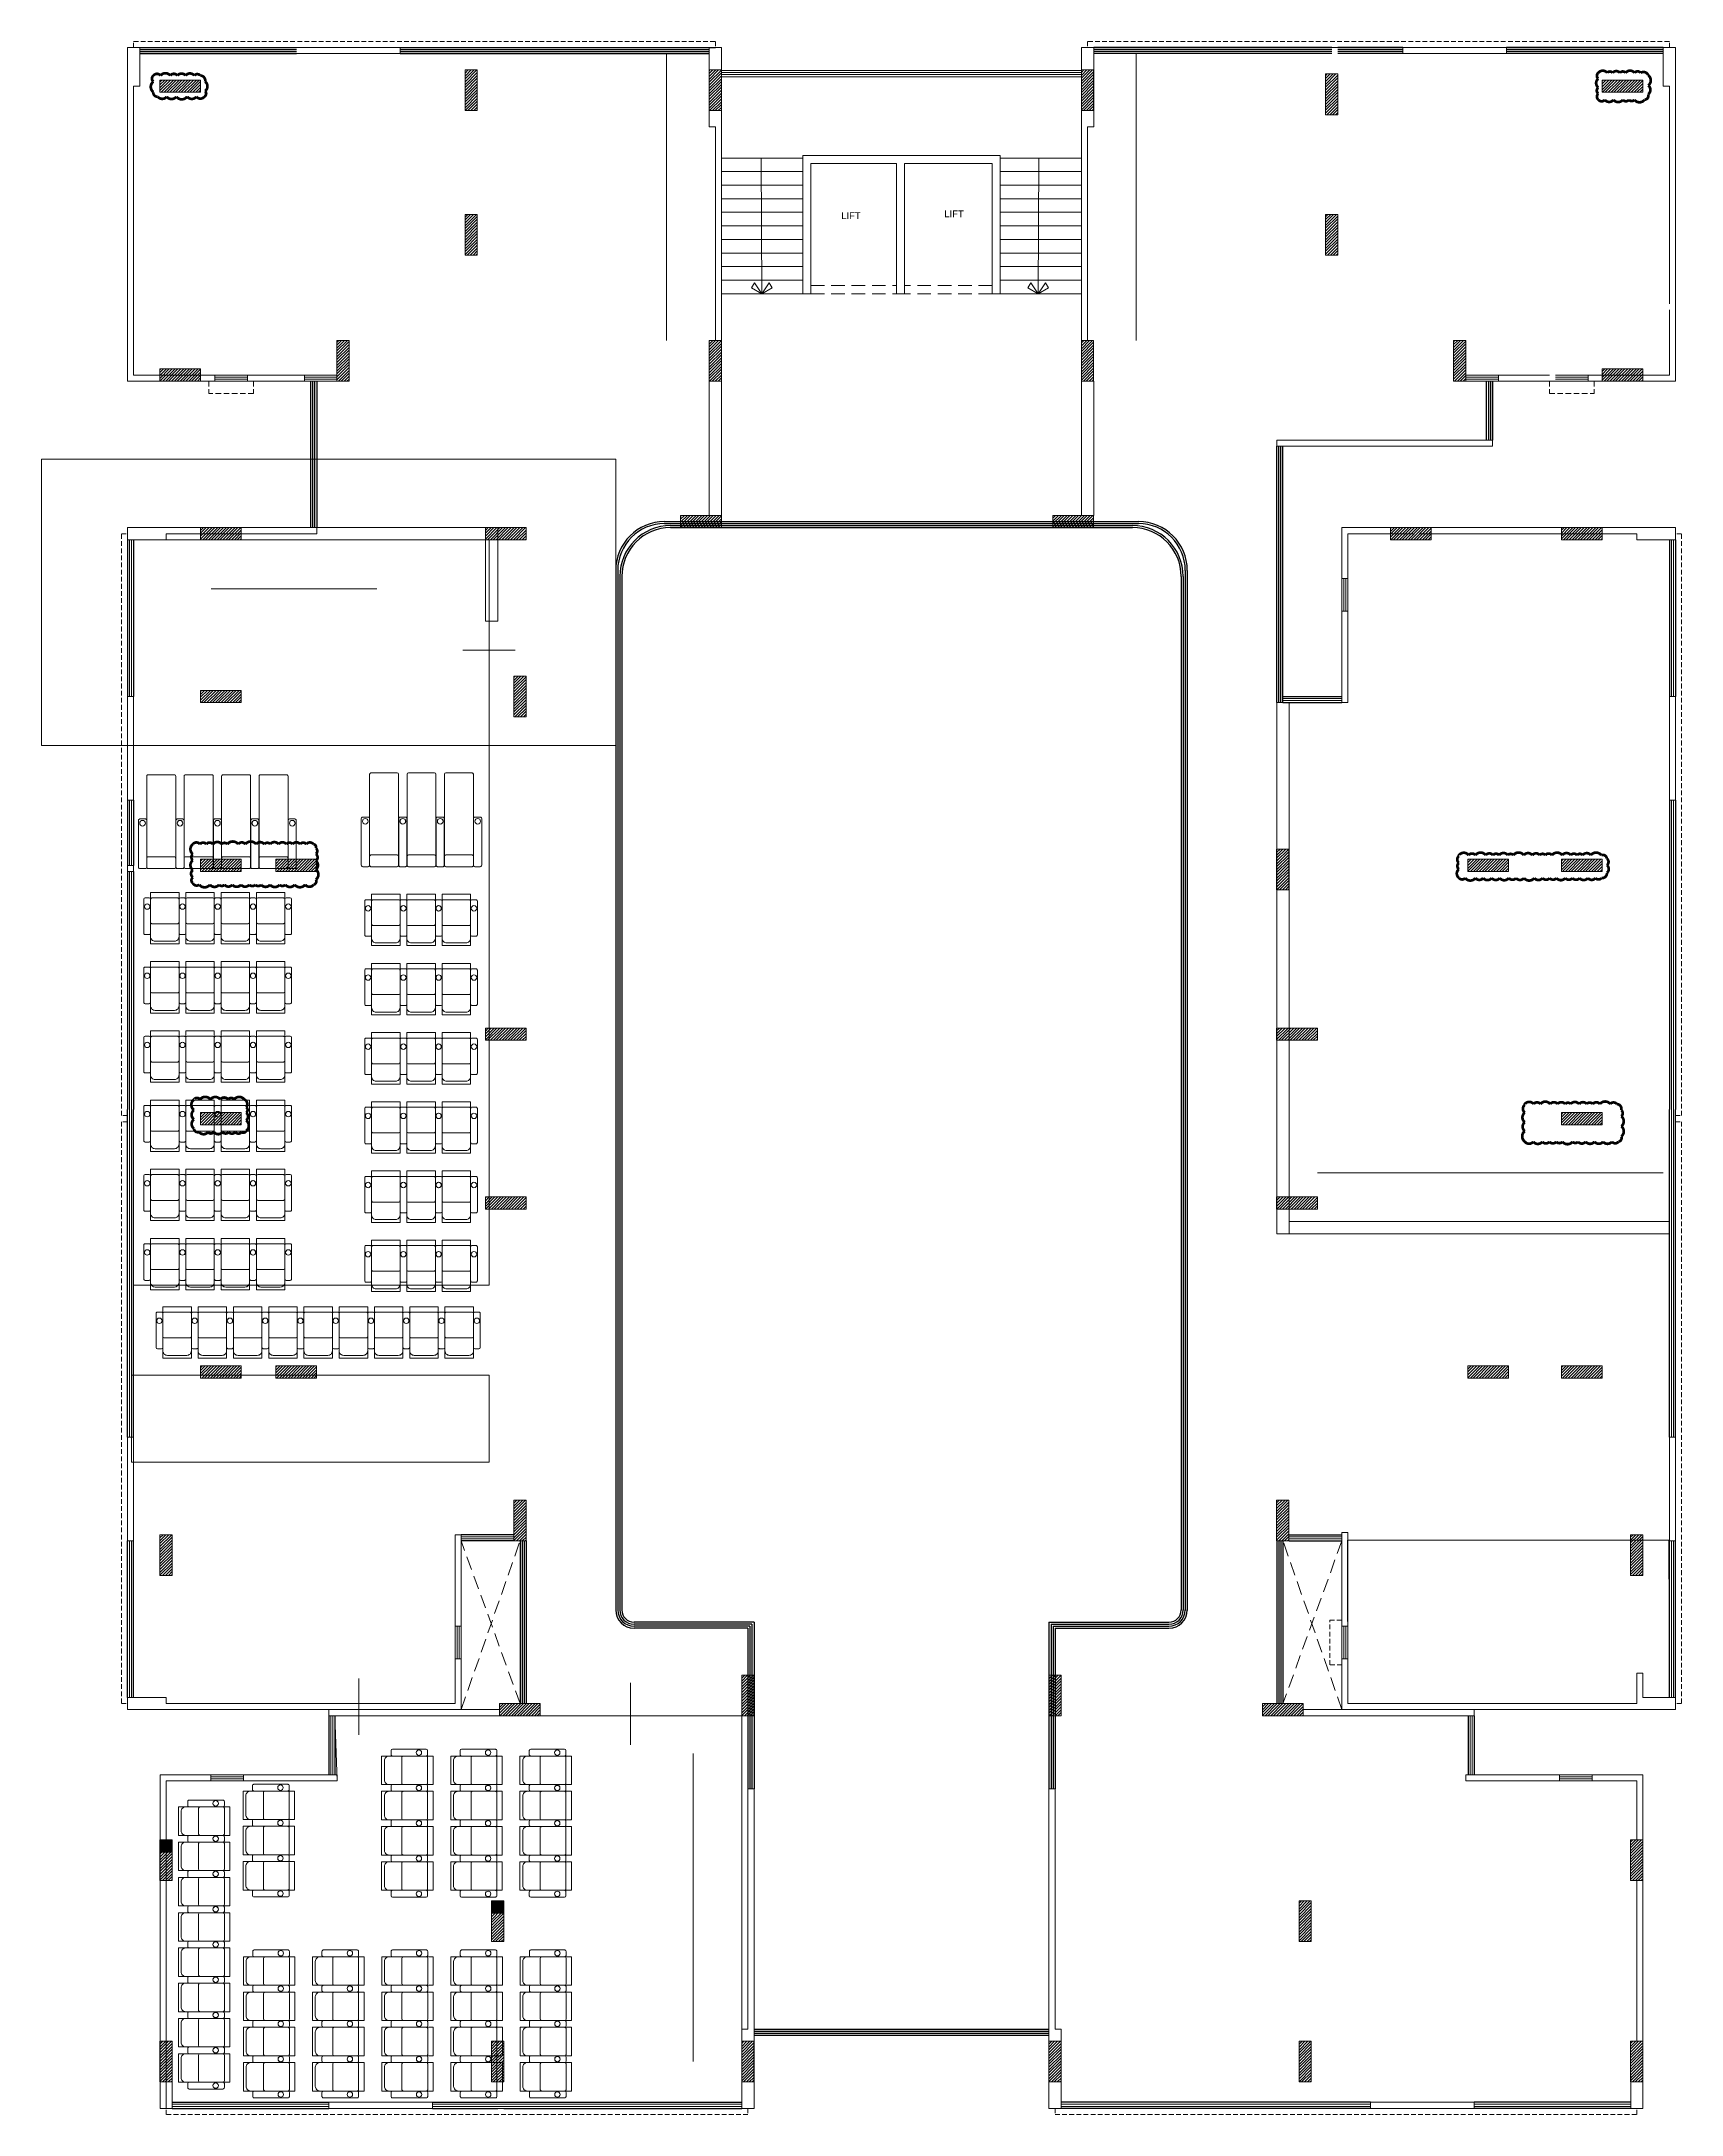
# Model space of a CAD drawing. Header units: inches. Extents: x 1807 to 67852, y 1160 to 20242.
# Drawn here: x 29093 to 30302, y 8234 to 9763 of the extents above; entities that cross this region are included whole.
import ezdxf
from ezdxf.lldxf.tags import DXFTag

# ---------------------------------------------------------------- set-up
doc = ezdxf.new("R2010")
doc.units = ezdxf.units.IN
doc.header["$MEASUREMENT"] = 0
doc.linetypes.add('DASHED', pattern=[0.75, 0.5, -0.25])
for name, color, linetype, lineweight in [('02WINDOW & DOTTED', 8, 'Continuous', 20), ('06DIM', 194, 'Continuous', 15), ('CHAIRS', 34, 'Continuous', 20), ('column_01', 7, 'Continuous', 18), ('HATCH', 8, 'Continuous', 0), ('Nstair', 8, 'Continuous', 20), ('PROJ.', 8, 'DASHED', 20), ('RAILING', 8, 'Continuous', 25), ('Railing 01', 8, 'Continuous', 18), ('SHOP TEXT', 7, 'Continuous', 15), ('wall', 7, 'Continuous', 20), ('WALLS', 7, 'Continuous', 20), ('WINDOW', 8, 'Continuous', 15)]:
    doc.layers.add(name, color=color, linetype=linetype, lineweight=lineweight)
doc.layers.add('Chair', color=34, linetype='Continuous')
doc.layers.add('GF', color=36, linetype='Continuous')
doc.styles.add('Krupalu 1', font='arial.ttf')
tags = doc.linetypes.add('HIDDEN', pattern=[0.375, 0.25, -0.125]).pattern_tags.tags
tags[6:7] = [DXFTag(74, 4), DXFTag(75, 0), DXFTag(340, '0'), DXFTag(46, 1.0), DXFTag(50, 0.0), DXFTag(44, 0.0), DXFTag(45, 0.0)]
tags[4:5] = [DXFTag(74, 4), DXFTag(75, 0), DXFTag(340, '0'), DXFTag(46, 1.0), DXFTag(50, 0.0), DXFTag(44, 0.0), DXFTag(45, 0.0)]
pattern_1 = [(45, (-2883.8112, 0), (-1.0606601718, 1.0606601718), [])]

msp = doc.modelspace()

# ---------------------------------------------------------------- texts
at = {"layer": 'SHOP TEXT', "ltscale": 0.1, "style": 'Krupalu 1'}
for p in [(29682.5, 9631.7), (29758.5, 9633.1)]:
    msp.add_text('LIFT', height=5, dxfattribs=at).set_placement(p)

# ---------------------------------------------------------------- blocks, each defined once
blk = doc.blocks.new('Recliner chair-01')
at = {"layer": 'CHAIRS', "linetype": 'HIDDEN', "lineweight": -2}
blk.add_lwpolyline([(-10.5, 33.9), (10.5, 33.9), (10.5, -4), (-10.5, -4)], close=True, dxfattribs=at)
at = {"layer": 'CHAIRS', "lineweight": -2}
for points in [[(-7.1, 31.9), (7.1, 31.9, -0.414214), (10.5, 28.5), (10.5, 1, -0.414214), (9.5, 0), (-9.5, 0, -0.414214), (-10.5, 1), (-10.5, 28.5, -0.414214)], [(-10.5, 1), (-10.5, 26, 0.414214), (-11.5, 27), (-14.5, 27, 0.414214), (-15.5, 26), (-15.5, 1, 0.414214), (-14.5, 0), (-11.5, 0, 0.414214)], [(10.5, 1), (10.5, 18, 0.414214), (9.5, 19), (-9.5, 19, 0.414214), (-10.5, 18), (-10.5, 1, 0.414214), (-9.5, 0), (9.5, 0, 0.414214)], [(10.5, 1), (10.5, 26, -0.414214), (11.5, 27), (14.5, 27, -0.414214), (15.5, 26), (15.5, 1, -0.414214), (14.5, 0), (11.5, 0, -0.414214)]]:
    blk.add_lwpolyline(points, format="xyb", close=True, dxfattribs=at)
for centre in [(-13, 6.4), (13.1, 6.4)]:
    blk.add_circle(centre, 2, dxfattribs=at)
blk = doc.blocks.new('*U134')
at = {"layer": 'CHAIRS'}
blk.add_blockref('Recliner chair-01', (0, -14.9), dxfattribs=at)
blk = doc.blocks.new('*U133')
at = {"layer": 'GF', "color": 0, "linetype": 'ByBlock', "lineweight": -2}
for p in [(0, 0), (26, 0), (52, 0), (78, 0)]:
    blk.add_blockref('*U134', p, dxfattribs=at)
at = {"layer": 'GF', "color": 0, "linetype": 'ByBlock', "lineweight": -2, "transparency": 16777216}
for p in [(104, 0), (130, 0), (156, 0), (182, 0), (208, 0)]:
    blk.add_blockref('*U134', p, dxfattribs=at)
blk = doc.blocks.new('*U136')
at = {"layer": 'CHAIRS'}
blk.add_blockref('Recliner chair-01', (0, -14.9), dxfattribs=at)
blk = doc.blocks.new('*U135')
at = {"layer": 'GF', "color": 0, "linetype": 'ByBlock', "lineweight": -2}
for p in [(0, 0), (26, 0), (52, 0)]:
    blk.add_blockref('*U136', p, dxfattribs=at)
at = {"layer": 'GF', "color": 0, "linetype": 'ByBlock', "lineweight": -2, "transparency": 16777216}
for p in [(78, 0), (0, -51), (26, -51), (52, -51), (78, -51), (0, -102), (26, -102), (52, -102), (78, -102), (0, -153), (26, -153), (52, -153), (78, -153), (0, -204), (26, -204), (52, -204), (78, -204), (0, -255), (26, -255), (52, -255), (78, -255)]:
    blk.add_blockref('*U136', p, dxfattribs=at)
blk = doc.blocks.new('*U138')
at = {"layer": 'CHAIRS'}
blk.add_blockref('Recliner chair-01', (0, -14.9), dxfattribs=at)
blk = doc.blocks.new('*U137')
at = {"layer": 'GF', "color": 0, "linetype": 'ByBlock', "lineweight": -2}
for p in [(0, 0), (26, 0)]:
    blk.add_blockref('*U138', p, dxfattribs=at)
at = {"layer": 'GF', "color": 0, "linetype": 'ByBlock', "lineweight": -2, "transparency": 16777216}
for p in [(52, 0), (0, -51), (26, -51), (52, -51), (0, -102), (26, -102), (52, -102), (0, -153), (26, -153), (52, -153), (0, -204), (26, -204), (52, -204), (0, -255), (26, -255), (52, -255)]:
    blk.add_blockref('*U138', p, dxfattribs=at)
blk = doc.blocks.new('A$C538C39F4')
at = {"layer": 'column_01', "lineweight": 18}
h = blk.add_hatch(color=8, dxfattribs=at)
h.dxf.hatch_style = 1
h.paths.add_polyline_path([(0, 9), (9, 9), (9, 0), (0, 0)])
at = {"layer": 'column_01'}
for p, q in [((9, 9), (0, 0)), ((0, 9), (9, 0))]:
    blk.add_line(p, q, dxfattribs=at)
blk.add_lwpolyline([(0, 9), (9, 9), (9, 0), (0, 0)], close=True, dxfattribs=at)
blk = doc.blocks.new('dfhtutrut')
at = {"layer": 'HATCH'}
h = blk.add_hatch(dxfattribs=at)
h.set_pattern_fill('ANSI31', color=256, scale=12, style=0)
h.set_pattern_definition(pattern_1)
h.paths.add_polyline_path([(142115.4, -629932.5), (142145.4, -629932.5), (142145.4, -629923.5), (142115.4, -629923.5)])
h = blk.add_hatch(dxfattribs=at)
h.set_pattern_fill('ANSI31', color=256, scale=12, style=0)
h.set_pattern_definition(pattern_1)
h.paths.add_polyline_path([(142340.4, -629916), (142340.4, -629946), (142349.4, -629946), (142349.4, -629916)])
h = blk.add_hatch(dxfattribs=at)
h.set_pattern_fill('ANSI31', color=256, scale=12, style=0)
h.set_pattern_definition(pattern_1)
h.paths.add_polyline_path([(142520.4, -629916), (142520.4, -629946), (142529.4, -629946), (142529.4, -629916)])
h = blk.add_hatch(dxfattribs=at)
h.set_pattern_fill('ANSI31', color=256, scale=12, style=0)
h.set_pattern_definition(pattern_1)
h.paths.add_polyline_path([(142794.9, -629916), (142794.9, -629946), (142803.9, -629946), (142803.9, -629916)])
h = blk.add_hatch(dxfattribs=at)
h.set_pattern_fill('ANSI31', color=256, scale=12, style=0)
h.set_pattern_definition(pattern_1)
h.paths.add_polyline_path([(142974.9, -629919), (142974.9, -629949), (142983.9, -629949), (142983.9, -629919)])
h = blk.add_hatch(dxfattribs=at)
h.set_pattern_fill('ANSI31', color=256, scale=12, style=0)
h.set_pattern_definition(pattern_1)
h.paths.add_polyline_path([(143208.9, -629932.5), (143178.9, -629932.5), (143178.9, -629923.5), (143208.9, -629923.5)])
h = blk.add_hatch(dxfattribs=at)
h.set_pattern_fill('ANSI31', color=256, scale=12, style=0)
h.set_pattern_definition(pattern_1)
h.paths.add_polyline_path([(142349.4, -630052.5), (142349.4, -630022.5), (142340.4, -630022.5), (142340.4, -630052.5)])
h = blk.add_hatch(dxfattribs=at)
h.set_pattern_fill('ANSI31', color=256, scale=12, style=0)
h.set_pattern_definition(pattern_1)
h.paths.add_polyline_path([(142983.9, -630052.5), (142983.9, -630022.5), (142974.9, -630022.5), (142974.9, -630052.5)])
h = blk.add_hatch(dxfattribs=at)
h.set_pattern_fill('ANSI31', color=256, scale=12, style=0)
h.set_pattern_definition(pattern_1)
h.paths.add_polyline_path([(142254.9, -630145.5), (142254.9, -630115.5), (142245.9, -630115.5), (142245.9, -630145.5)])
h = blk.add_hatch(dxfattribs=at)
h.set_pattern_fill('ANSI31', color=256, scale=12, style=0)
h.set_pattern_definition(pattern_1)
h.paths.add_polyline_path([(142529.4, -630145.5), (142529.4, -630115.5), (142520.4, -630115.5), (142520.4, -630145.5)])
h = blk.add_hatch(dxfattribs=at)
h.set_pattern_fill('ANSI31', color=256, scale=12, style=0)
h.set_pattern_definition(pattern_1)
h.paths.add_polyline_path([(142803.9, -630145.5), (142803.9, -630115.5), (142794.9, -630115.5), (142794.9, -630145.5)])
h = blk.add_hatch(dxfattribs=at)
h.set_pattern_fill('ANSI31', color=256, scale=12, style=0)
h.set_pattern_definition(pattern_1)
h.paths.add_polyline_path([(143078.4, -630145.5), (143078.4, -630115.5), (143069.4, -630115.5), (143069.4, -630145.5)])
h = blk.add_hatch(dxfattribs=at)
h.set_pattern_fill('ANSI31', color=256, scale=12, style=0)
h.set_pattern_definition(pattern_1)
h.paths.add_polyline_path([(142115.4, -630145.5), (142145.4, -630145.5), (142145.4, -630136.5), (142115.4, -630136.5)])
h = blk.add_hatch(dxfattribs=at)
h.set_pattern_fill('ANSI31', color=256, scale=12, style=0)
h.set_pattern_definition(pattern_1)
h.paths.add_polyline_path([(143208.9, -630145.5), (143178.9, -630145.5), (143178.9, -630136.5), (143208.9, -630136.5)])
h = blk.add_hatch(dxfattribs=at)
h.set_pattern_fill('ANSI31', color=256, scale=12, style=0)
h.set_pattern_definition(pattern_1)
h.paths.add_polyline_path([(142529.4, -630244.5), (142499.4, -630244.5), (142499.4, -630253.5), (142529.4, -630253.5)])
h = blk.add_hatch(dxfattribs=at)
h.set_pattern_fill('ANSI31', color=256, scale=12, style=0)
h.set_pattern_definition(pattern_1)
h.paths.add_polyline_path([(142803.9, -630244.5), (142773.9, -630244.5), (142773.9, -630253.5), (142803.9, -630253.5)])
h = blk.add_hatch(dxfattribs=at)
h.set_pattern_fill('ANSI31', color=256, scale=12, style=0)
h.set_pattern_definition(pattern_1)
h.paths.add_polyline_path([(142145.4, -630262.5), (142175.4, -630262.5), (142175.4, -630253.5), (142145.4, -630253.5)])
h = blk.add_hatch(dxfattribs=at)
h.set_pattern_fill('ANSI31', color=256, scale=12, style=0)
h.set_pattern_definition(pattern_1)
h.paths.add_polyline_path([(142385.4, -630262.5), (142355.4, -630262.5), (142355.4, -630253.5), (142385.4, -630253.5)])
h = blk.add_hatch(dxfattribs=at)
h.set_pattern_fill('ANSI31', color=256, scale=12, style=0)
h.set_pattern_definition(pattern_1)
h.paths.add_polyline_path([(143022.9, -630262.5), (143052.9, -630262.5), (143052.9, -630253.5), (143022.9, -630253.5)])
h = blk.add_hatch(dxfattribs=at)
h.set_pattern_fill('ANSI31', color=256, scale=12, style=0)
h.set_pattern_definition(pattern_1)
h.paths.add_polyline_path([(143178.9, -630262.5), (143148.9, -630262.5), (143148.9, -630253.5), (143178.9, -630253.5)])
h = blk.add_hatch(dxfattribs=at)
h.set_pattern_fill('ANSI31', color=256, scale=12, style=0)
h.set_pattern_definition(pattern_1)
h.paths.add_polyline_path([(142376.4, -630363), (142376.4, -630393), (142385.4, -630393), (142385.4, -630363)])
h = blk.add_hatch(dxfattribs=at)
h.set_pattern_fill('ANSI31', color=256, scale=12, style=0)
h.set_pattern_definition(pattern_1)
h.paths.add_polyline_path([(142145.4, -630382.5), (142175.4, -630382.5), (142175.4, -630373.5), (142145.4, -630373.5)])
h = blk.add_hatch(dxfattribs=at)
h.set_pattern_fill('ANSI31', color=256, scale=12, style=0)
h.set_pattern_definition(pattern_1)
h.paths.add_polyline_path([(142938.9, -630490.5), (142938.9, -630520.5), (142947.9, -630520.5), (142947.9, -630490.5)])
h = blk.add_hatch(dxfattribs=at)
h.set_pattern_fill('ANSI31', color=256, scale=12, style=0)
h.set_pattern_definition(pattern_1)
h.paths.add_polyline_path([(142145.4, -630507), (142175.4, -630507), (142175.4, -630498), (142145.4, -630498)])
h = blk.add_hatch(dxfattribs=at)
h.set_pattern_fill('ANSI31', color=256, scale=12, style=0)
h.set_pattern_definition(pattern_1)
h.paths.add_polyline_path([(142230.9, -630507), (142200.9, -630507), (142200.9, -630498), (142230.9, -630498)])
h = blk.add_hatch(dxfattribs=at)
h.set_pattern_fill('ANSI31', color=256, scale=12, style=0)
h.set_pattern_definition(pattern_1)
h.paths.add_polyline_path([(143079.9, -630507), (143109.9, -630507), (143109.9, -630498), (143079.9, -630498)])
h = blk.add_hatch(dxfattribs=at)
h.set_pattern_fill('ANSI31', color=256, scale=12, style=0)
h.set_pattern_definition(pattern_1)
h.paths.add_polyline_path([(143178.9, -630507), (143148.9, -630507), (143148.9, -630498), (143178.9, -630498)])
h = blk.add_hatch(dxfattribs=at)
h.set_pattern_fill('ANSI31', color=256, scale=12, style=0)
h.set_pattern_definition(pattern_1)
h.paths.add_polyline_path([(142385.4, -630622.5), (142355.4, -630622.5), (142355.4, -630631.5), (142385.4, -630631.5)])
h = blk.add_hatch(dxfattribs=at)
h.set_pattern_fill('ANSI31', color=256, scale=12, style=0)
h.set_pattern_definition(pattern_1)
h.paths.add_polyline_path([(142938.9, -630631.5), (142968.9, -630631.5), (142968.9, -630622.5), (142938.9, -630622.5)])
h = blk.add_hatch(dxfattribs=at)
h.set_pattern_fill('ANSI31', color=256, scale=12, style=0)
h.set_pattern_definition(pattern_1)
h.paths.add_polyline_path([(142145.4, -630693.7), (142175.4, -630693.7), (142175.4, -630684.7), (142145.4, -630684.7)])
h = blk.add_hatch(dxfattribs=at)
h.set_pattern_fill('ANSI31', color=256, scale=12, style=0)
h.set_pattern_definition(pattern_1)
h.paths.add_polyline_path([(143178.9, -630693.7), (143148.9, -630693.7), (143148.9, -630684.7), (143178.9, -630684.7)])
h = blk.add_hatch(dxfattribs=at)
h.set_pattern_fill('ANSI31', color=256, scale=12, style=0)
h.set_pattern_definition(pattern_1)
h.paths.add_polyline_path([(142385.4, -630747), (142355.4, -630747), (142355.4, -630756), (142385.4, -630756)])
h = blk.add_hatch(dxfattribs=at)
h.set_pattern_fill('ANSI31', color=256, scale=12, style=0)
h.set_pattern_definition(pattern_1)
h.paths.add_polyline_path([(142938.9, -630756), (142968.9, -630756), (142968.9, -630747), (142938.9, -630747)])
h = blk.add_hatch(dxfattribs=at)
h.set_pattern_fill('ANSI31', color=256, scale=12, style=0)
h.set_pattern_definition(pattern_1)
h.paths.add_polyline_path([(142145.4, -630880.5), (142175.4, -630880.5), (142175.4, -630871.5), (142145.4, -630871.5)])
h = blk.add_hatch(dxfattribs=at)
h.set_pattern_fill('ANSI31', color=256, scale=12, style=0)
h.set_pattern_definition(pattern_1)
h.paths.add_polyline_path([(142230.9, -630880.5), (142200.9, -630880.5), (142200.9, -630871.5), (142230.9, -630871.5)])
h = blk.add_hatch(dxfattribs=at)
h.set_pattern_fill('ANSI31', color=256, scale=12, style=0)
h.set_pattern_definition(pattern_1)
h.paths.add_polyline_path([(143079.9, -630880.5), (143109.9, -630880.5), (143109.9, -630871.5), (143079.9, -630871.5)])
h = blk.add_hatch(dxfattribs=at)
h.set_pattern_fill('ANSI31', color=256, scale=12, style=0)
h.set_pattern_definition(pattern_1)
h.paths.add_polyline_path([(143178.9, -630880.5), (143148.9, -630880.5), (143148.9, -630871.5), (143178.9, -630871.5)])
h = blk.add_hatch(dxfattribs=at)
h.set_pattern_fill('ANSI31', color=256, scale=12, style=0)
h.set_pattern_definition(pattern_1)
h.paths.add_polyline_path([(142385.4, -631000.5), (142385.4, -630970.5), (142376.4, -630970.5), (142376.4, -631000.5)])
h = blk.add_hatch(dxfattribs=at)
h.set_pattern_fill('ANSI31', color=256, scale=12, style=0)
h.set_pattern_definition(pattern_1)
h.paths.add_polyline_path([(142947.9, -631000.5), (142947.9, -630970.5), (142938.9, -630970.5), (142938.9, -631000.5)])
h = blk.add_hatch(dxfattribs=at)
h.set_pattern_fill('ANSI31', color=256, scale=12, style=0)
h.set_pattern_definition(pattern_1)
h.paths.add_polyline_path([(142115.4, -630996), (142115.4, -631026), (142124.4, -631026), (142124.4, -630996)])
h = blk.add_hatch(dxfattribs=at)
h.set_pattern_fill('ANSI31', color=256, scale=12, style=0)
h.set_pattern_definition(pattern_1)
h.paths.add_polyline_path([(143199.9, -630996), (143199.9, -631026), (143208.9, -631026), (143208.9, -630996)])
h = blk.add_hatch(dxfattribs=at)
h.set_pattern_fill('ANSI31', color=256, scale=12, style=0)
h.set_pattern_definition(pattern_1)
h.paths.add_polyline_path([(142553.4, -631129.5), (142553.4, -631099.5), (142544.4, -631099.5), (142544.4, -631129.5)])
h = blk.add_hatch(dxfattribs=at)
h.set_pattern_fill('ANSI31', color=256, scale=12, style=0)
h.set_pattern_definition(pattern_1)
h.paths.add_polyline_path([(142779.9, -631129.5), (142779.9, -631099.5), (142770.9, -631099.5), (142770.9, -631129.5)])
h = blk.add_hatch(dxfattribs=at)
h.set_pattern_fill('ANSI31', color=256, scale=12, style=0)
h.set_pattern_definition(pattern_1)
h.paths.add_polyline_path([(142395.9, -631120.5), (142365.9, -631120.5), (142365.9, -631129.5), (142395.9, -631129.5)])
h = blk.add_hatch(dxfattribs=at)
h.set_pattern_fill('ANSI31', color=256, scale=12, style=0)
h.set_pattern_definition(pattern_1)
h.paths.add_polyline_path([(142928.4, -631129.5), (142958.4, -631129.5), (142958.4, -631120.5), (142928.4, -631120.5)])
h = blk.add_hatch(dxfattribs=at)
h.set_pattern_fill('ANSI31', color=256, scale=12, style=0)
h.set_pattern_definition(pattern_1)
edge = h.paths.add_edge_path()
edge.add_line((142115.4, -631221), (142124.4, -631221))
edge.add_line((142124.4, -631221), (142115.4, -631230))
edge.add_line((142115.4, -631230), (142124.4, -631230))
h = blk.add_hatch(dxfattribs=at)
h.set_pattern_fill('ANSI31', color=256, scale=12, style=0)
h.set_pattern_definition(pattern_1)
edge = h.paths.add_edge_path()
edge.add_line((142115.4, -631221), (142124.4, -631221))
h = blk.add_hatch(dxfattribs=at)
h.set_pattern_fill('ANSI31', color=256, scale=12, style=0)
h.set_pattern_definition(pattern_1)
h.paths.add_polyline_path([(142115.4, -631221), (142115.4, -631251), (142124.4, -631251), (142124.4, -631221)])
h.paths.add_polyline_path([(142124.4, -631230), (142115.4, -631221), (142115.4, -631230), (142124.4, -631221), (142124.4, -631230)], flags=16)
h = blk.add_hatch(dxfattribs=at)
h.set_pattern_fill('ANSI31', color=256, scale=12, style=0)
h.set_pattern_definition(pattern_1)
h.paths.add_polyline_path([(143208.9, -631221), (143208.9, -631251), (143199.9, -631251), (143199.9, -631221)])
h = blk.add_hatch(dxfattribs=at)
h.set_pattern_fill('ANSI31', color=256, scale=12, style=0)
h.set_pattern_definition(pattern_1)
edge = h.paths.add_edge_path()
edge.add_line((142115.4, -631230), (142124.4, -631230))
h = blk.add_hatch(dxfattribs=at)
h.set_pattern_fill('ANSI31', color=256, scale=12, style=0)
h.set_pattern_definition(pattern_1)
edge = h.paths.add_edge_path()
edge.add_line((142359.9, -631266), (142368.9, -631266))
h = blk.add_hatch(dxfattribs=at)
h.set_pattern_fill('ANSI31', color=256, scale=12, style=0)
h.set_pattern_definition(pattern_1)
h.paths.add_polyline_path([(142368.9, -631266), (142368.9, -631296), (142359.9, -631296), (142359.9, -631266)])
h.paths.add_polyline_path([(142368.9, -631275), (142359.9, -631266), (142359.9, -631275), (142368.9, -631266), (142368.9, -631275)], flags=16)
h = blk.add_hatch(dxfattribs=at)
h.set_pattern_fill('ANSI31', color=256, scale=12, style=0)
h.set_pattern_definition(pattern_1)
h.paths.add_polyline_path([(142964.4, -631266), (142964.4, -631296), (142955.4, -631296), (142955.4, -631266)])
h = blk.add_hatch(dxfattribs=at)
h.set_pattern_fill('ANSI31', color=256, scale=12, style=0)
h.set_pattern_definition(pattern_1)
edge = h.paths.add_edge_path()
edge.add_line((142359.9, -631275), (142368.9, -631275))
h = blk.add_hatch(dxfattribs=at)
h.set_pattern_fill('ANSI31', color=256, scale=12, style=0)
h.set_pattern_definition(pattern_1)
edge = h.paths.add_edge_path()
edge.add_line((142359.9, -631275), (142368.9, -631275))
h = blk.add_hatch(dxfattribs=at)
h.set_pattern_fill('ANSI31', color=256, scale=12, style=0)
h.set_pattern_definition(pattern_1)
h.paths.add_polyline_path([(142124.4, -631399.5), (142124.4, -631369.5), (142115.4, -631369.5), (142115.4, -631399.5)])
h = blk.add_hatch(dxfattribs=at)
h.set_pattern_fill('ANSI31', color=256, scale=12, style=0)
h.set_pattern_definition(pattern_1)
h.paths.add_polyline_path([(142368.9, -631399.5), (142368.9, -631369.5), (142359.9, -631369.5), (142359.9, -631399.5)])
h = blk.add_hatch(dxfattribs=at)
h.set_pattern_fill('ANSI31', color=256, scale=12, style=0)
h.set_pattern_definition(pattern_1)
h.paths.add_polyline_path([(142553.4, -631399.5), (142553.4, -631369.5), (142544.4, -631369.5), (142544.4, -631399.5)])
h = blk.add_hatch(dxfattribs=at)
h.set_pattern_fill('ANSI31', color=256, scale=12, style=0)
h.set_pattern_definition(pattern_1)
h.paths.add_polyline_path([(142779.9, -631399.5), (142779.9, -631369.5), (142770.9, -631369.5), (142770.9, -631399.5)])
h = blk.add_hatch(dxfattribs=at)
h.set_pattern_fill('ANSI31', color=256, scale=12, style=0)
h.set_pattern_definition(pattern_1)
h.paths.add_polyline_path([(142964.4, -631399.5), (142964.4, -631369.5), (142955.4, -631369.5), (142955.4, -631399.5)])
h = blk.add_hatch(dxfattribs=at)
h.set_pattern_fill('ANSI31', color=256, scale=12, style=0)
h.set_pattern_definition(pattern_1)
h.paths.add_polyline_path([(143208.9, -631399.5), (143208.9, -631369.5), (143199.9, -631369.5), (143199.9, -631399.5)])
at = {"layer": 'column_01'}
for points in [[(142115.4, -629932.5), (142145.4, -629932.5), (142145.4, -629923.5), (142115.4, -629923.5)], [(142340.4, -629916), (142340.4, -629946), (142349.4, -629946), (142349.4, -629916)], [(142520.4, -629916), (142520.4, -629946), (142529.4, -629946), (142529.4, -629916)], [(142794.9, -629916), (142794.9, -629946), (142803.9, -629946), (142803.9, -629916)], [(142974.9, -629919), (142974.9, -629949), (142983.9, -629949), (142983.9, -629919)], [(143208.9, -629932.5), (143178.9, -629932.5), (143178.9, -629923.5), (143208.9, -629923.5)], [(142349.4, -630052.5), (142349.4, -630022.5), (142340.4, -630022.5), (142340.4, -630052.5)], [(142983.9, -630052.5), (142983.9, -630022.5), (142974.9, -630022.5), (142974.9, -630052.5)], [(142254.9, -630145.5), (142254.9, -630115.5), (142245.9, -630115.5), (142245.9, -630145.5)], [(142529.4, -630145.5), (142529.4, -630115.5), (142520.4, -630115.5), (142520.4, -630145.5)], [(142803.9, -630145.5), (142803.9, -630115.5), (142794.9, -630115.5), (142794.9, -630145.5)], [(143078.4, -630145.5), (143078.4, -630115.5), (143069.4, -630115.5), (143069.4, -630145.5)], [(142115.4, -630145.5), (142145.4, -630145.5), (142145.4, -630136.5), (142115.4, -630136.5)], [(143208.9, -630145.5), (143178.9, -630145.5), (143178.9, -630136.5), (143208.9, -630136.5)], [(142529.4, -630244.5), (142499.4, -630244.5), (142499.4, -630253.5), (142529.4, -630253.5)], [(142803.9, -630244.5), (142773.9, -630244.5), (142773.9, -630253.5), (142803.9, -630253.5)], [(142145.4, -630262.5), (142175.4, -630262.5), (142175.4, -630253.5), (142145.4, -630253.5)], [(142385.4, -630262.5), (142355.4, -630262.5), (142355.4, -630253.5), (142385.4, -630253.5)], [(143022.9, -630262.5), (143052.9, -630262.5), (143052.9, -630253.5), (143022.9, -630253.5)], [(143178.9, -630262.5), (143148.9, -630262.5), (143148.9, -630253.5), (143178.9, -630253.5)], [(142376.4, -630363), (142376.4, -630393), (142385.4, -630393), (142385.4, -630363)], [(142145.4, -630382.5), (142175.4, -630382.5), (142175.4, -630373.5), (142145.4, -630373.5)], [(142938.9, -630490.5), (142938.9, -630520.5), (142947.9, -630520.5), (142947.9, -630490.5)], [(142145.4, -630507), (142175.4, -630507), (142175.4, -630498), (142145.4, -630498)], [(142230.9, -630507), (142200.9, -630507), (142200.9, -630498), (142230.9, -630498)], [(143079.9, -630507), (143109.9, -630507), (143109.9, -630498), (143079.9, -630498)], [(143178.9, -630507), (143148.9, -630507), (143148.9, -630498), (143178.9, -630498)], [(142385.4, -630622.5), (142355.4, -630622.5), (142355.4, -630631.5), (142385.4, -630631.5)], [(142938.9, -630631.5), (142968.9, -630631.5), (142968.9, -630622.5), (142938.9, -630622.5)], [(142145.4, -630693.7), (142175.4, -630693.7), (142175.4, -630684.7), (142145.4, -630684.7)], [(143178.9, -630693.7), (143148.9, -630693.7), (143148.9, -630684.7), (143178.9, -630684.7)], [(142385.4, -630747), (142355.4, -630747), (142355.4, -630756), (142385.4, -630756)], [(142938.9, -630756), (142968.9, -630756), (142968.9, -630747), (142938.9, -630747)], [(142145.4, -630880.5), (142175.4, -630880.5), (142175.4, -630871.5), (142145.4, -630871.5)], [(142230.9, -630880.5), (142200.9, -630880.5), (142200.9, -630871.5), (142230.9, -630871.5)], [(143079.9, -630880.5), (143109.9, -630880.5), (143109.9, -630871.5), (143079.9, -630871.5)], [(143178.9, -630880.5), (143148.9, -630880.5), (143148.9, -630871.5), (143178.9, -630871.5)], [(142385.4, -631000.5), (142385.4, -630970.5), (142376.4, -630970.5), (142376.4, -631000.5)], [(142947.9, -631000.5), (142947.9, -630970.5), (142938.9, -630970.5), (142938.9, -631000.5)], [(142115.4, -630996), (142115.4, -631026), (142124.4, -631026), (142124.4, -630996)], [(143199.9, -630996), (143199.9, -631026), (143208.9, -631026), (143208.9, -630996)], [(142553.4, -631129.5), (142553.4, -631099.5), (142544.4, -631099.5), (142544.4, -631129.5)], [(142779.9, -631129.5), (142779.9, -631099.5), (142770.9, -631099.5), (142770.9, -631129.5)], [(142395.9, -631120.5), (142365.9, -631120.5), (142365.9, -631129.5), (142395.9, -631129.5)], [(142928.4, -631129.5), (142958.4, -631129.5), (142958.4, -631120.5), (142928.4, -631120.5)], [(142115.4, -631221), (142115.4, -631251), (142124.4, -631251), (142124.4, -631221)], [(143208.9, -631221), (143208.9, -631251), (143199.9, -631251), (143199.9, -631221)], [(142368.9, -631266), (142368.9, -631296), (142359.9, -631296), (142359.9, -631266)], [(142964.4, -631266), (142964.4, -631296), (142955.4, -631296), (142955.4, -631266)], [(142124.4, -631399.5), (142124.4, -631369.5), (142115.4, -631369.5), (142115.4, -631399.5)], [(142368.9, -631399.5), (142368.9, -631369.5), (142359.9, -631369.5), (142359.9, -631399.5)], [(142553.4, -631399.5), (142553.4, -631369.5), (142544.4, -631369.5), (142544.4, -631399.5)], [(142779.9, -631399.5), (142779.9, -631369.5), (142770.9, -631369.5), (142770.9, -631399.5)], [(142964.4, -631399.5), (142964.4, -631369.5), (142955.4, -631369.5), (142955.4, -631399.5)], [(143208.9, -631399.5), (143208.9, -631369.5), (143199.9, -631369.5), (143199.9, -631399.5)]]:
    blk.add_lwpolyline(points, close=True, dxfattribs=at)
at = {"layer": 'column_01', "xscale": -1}
blk.add_blockref('A$C538C39F4', (142124.4, -631230), dxfattribs=at)
at = {"layer": 'column_01'}
blk.add_blockref('A$C538C39F4', (142359.9, -631275), dxfattribs=at)
blk = doc.blocks.new('lounger chair')
at = {"layer": 'CHAIRS'}
for points in [[(-15.5, -36), (-11.5, -36, 0.414214), (-10.5, -35), (-10.5, -1, 0.414214), (-11.5, 0), (-15.5, 0, 0.414214), (-16.5, -1), (-16.5, -35, 0.414214)], [(-10.5, -1), (-10.5, -7.5, 0.414214), (-9.5, -8.5), (9.5, -8.5, 0.414214), (10.5, -7.5), (10.5, -1, 0.414214), (9.5, 0), (-9.5, 0, 0.414214)], [(-10.5, -1), (-10.5, -67, 0.414214), (-9.5, -68), (9.5, -68, 0.414214), (10.5, -67), (10.5, -1, 0.414214), (9.5, 0), (-9.5, 0, 0.414214)], [(11.5, -36), (15.5, -36, 0.414214), (16.5, -35), (16.5, -1, 0.414214), (15.5, 0), (11.5, 0, 0.414214), (10.5, -1), (10.5, -35, 0.414214)]]:
    blk.add_lwpolyline(points, format="xyb", close=True, dxfattribs=at)
for centre in [(-13.6, -32.9), (13.6, -32.9)]:
    blk.add_circle(centre, 2.05, dxfattribs=at)
blk = doc.blocks.new('*U83')
at = {"layer": 'CHAIRS'}
blk.add_blockref('lounger chair', (0, 34), dxfattribs=at)
blk = doc.blocks.new('*U140')
at = {"layer": 'CHAIRS', "color": 0, "linetype": 'ByBlock', "lineweight": -2, "xscale": -1.016987999738211, "yscale": 1.016987999738211, "zscale": 1.016987999738211}
blk.add_blockref('*U83', (0, 0), dxfattribs=at)
blk = doc.blocks.new('*U139')
at = {"layer": 'Chair', "color": 0, "linetype": 'ByBlock', "lineweight": -2}
for p in [(0, 0), (27.6, 0), (55.2, 0)]:
    blk.add_blockref('*U140', p, dxfattribs=at)
at = {"layer": 'Chair', "color": 0, "linetype": 'ByBlock', "lineweight": -2, "transparency": 16777216}
blk.add_blockref('*U140', (82.8, 0), dxfattribs=at)
blk = doc.blocks.new('*U142')
at = {"layer": 'CHAIRS', "color": 0, "linetype": 'ByBlock', "lineweight": -2, "xscale": -1.016987999738211, "yscale": 1.016987999738211, "zscale": 1.016987999738211}
blk.add_blockref('*U83', (0, 0), dxfattribs=at)
blk = doc.blocks.new('*U141')
at = {"layer": 'Chair', "color": 0, "linetype": 'ByBlock', "lineweight": -2}
for p in [(0, 0), (27.6, 0), (55.2, 0)]:
    blk.add_blockref('*U142', p, dxfattribs=at)
blk = doc.blocks.new('*U154')
at = {"layer": 'CHAIRS'}
blk.add_blockref('Recliner chair-01', (0, -14.9), dxfattribs=at)
blk = doc.blocks.new('*U153')
at = {"layer": 'GF', "color": 0, "linetype": 'ByBlock', "lineweight": -2}
for p in [(0, 0), (26, 0), (52, 0)]:
    blk.add_blockref('*U154', p, dxfattribs=at)
at = {"layer": 'GF', "color": 0, "linetype": 'ByBlock', "lineweight": -2, "transparency": 16777216}
for p in [(78, 0), (0, -51), (26, -51), (52, -51), (78, -51), (0, -102), (26, -102), (52, -102), (78, -102), (0, -153), (26, -153), (52, -153), (78, -153), (0, -204), (26, -204), (52, -204), (78, -204)]:
    blk.add_blockref('*U154', p, dxfattribs=at)
blk = doc.blocks.new('*U156')
at = {"layer": 'CHAIRS'}
blk.add_blockref('Recliner chair-01', (0, -14.9), dxfattribs=at)
blk = doc.blocks.new('*U155')
at = {"layer": 'GF', "color": 0, "linetype": 'ByBlock', "lineweight": -2}
for p in [(0, 0), (26, 0), (52, 0)]:
    blk.add_blockref('*U156', p, dxfattribs=at)
at = {"layer": 'GF', "color": 0, "linetype": 'ByBlock', "lineweight": -2, "transparency": 16777216}
for p in [(78, 0), (104, 0), (130, 0), (156, 0), (182, 0)]:
    blk.add_blockref('*U156', p, dxfattribs=at)
blk = doc.blocks.new('*U158')
at = {"layer": 'CHAIRS'}
blk.add_blockref('Recliner chair-01', (0, -14.9), dxfattribs=at)
blk = doc.blocks.new('*U157')
at = {"layer": 'GF', "color": 0, "linetype": 'ByBlock', "lineweight": -2}
for p in [(0, 0), (26, 0), (52, 0)]:
    blk.add_blockref('*U158', p, dxfattribs=at)
blk = doc.blocks.new('*U160')
at = {"layer": 'CHAIRS'}
blk.add_blockref('Recliner chair-01', (0, -14.9), dxfattribs=at)
blk = doc.blocks.new('*U159')
at = {"layer": 'GF', "color": 0, "linetype": 'ByBlock', "lineweight": -2}
for p in [(0, 0), (26, 0), (52, 0)]:
    blk.add_blockref('*U160', p, dxfattribs=at)
at = {"layer": 'GF', "color": 0, "linetype": 'ByBlock', "lineweight": -2, "transparency": 16777216}
for p in [(78, 0), (0, -51), (26, -51), (52, -51), (78, -51), (0, -102), (26, -102), (52, -102), (78, -102)]:
    blk.add_blockref('*U160', p, dxfattribs=at)

# ---------------------------------------------------------------- linework, layer by layer
at = {"layer": '02WINDOW & DOTTED'}
for p, q in [((29859.7, 9741.2), (29594, 9741.2)), ((29859.7, 9739.7), (29594, 9739.7)), ((29859.7, 9738.2), (29594, 9738.2)), ((29859.7, 9736.7), (29594, 9736.7)), ((29558, 8597.2), (29618, 8597.2)), ((29558, 8595.7), (29616.5, 8595.7)), ((29558, 8594.2), (29615, 8594.2)), ((29558, 8592.7), (29613.5, 8592.7))]:
    msp.add_line(p, q, dxfattribs=at)
at = {"layer": '02WINDOW & DOTTED', "linetype": 'DASHED', "ltscale": 20}
for p, q in [((29660.2, 9582.7), (29723.2, 9582.7)), ((29660.2, 9576.7), (29723.2, 9576.7)), ((29793.7, 9582.7), (29729.2, 9582.7)), ((29793.7, 9576.7), (29729.2, 9576.7)), ((29445.7, 8537.2), (29402.2, 8657.2)), ((29402.2, 8532.7), (29445.7, 8657.2)), ((30051.7, 8532.7), (30008.2, 8657.2)), ((30051.7, 8657.2), (30008.2, 8537.2))]:
    msp.add_line(p, q, dxfattribs=at)
at = {"layer": '06DIM'}
for points in [[(30173.2, 9753.7), (30173.2, 9758.2)], [(29295.7, 9404.2), (29295.7, 9399.7)], [(30293.2, 9279.7), (30297.7, 9279.7)], [(30288.7, 8928.6), (30033.7, 8928.6)], [(30293.2, 8733.7), (30297.7, 8733.7)], [(29304.7, 8243.2), (29304.7, 8238.7)], [(30149.2, 8243.2), (30149.2, 8238.7)]]:
    msp.add_lwpolyline(points, dxfattribs=at)
at = {"layer": '06DIM', "color": 1, "const_width": 2}
for points in [[(29175.3, 9737.5, -0.5), (29180.6, 9737.5, -0.5), (29187.7, 9737.5, -0.5), (29193, 9737.5, -0.5), (29199, 9737.5, -0.5), (29205.4, 9737.5, -0.5), (29209.8, 9737.5, -0.5), (29213.4, 9733.1, -0.5), (29213.4, 9726.1, -0.5), (29212.9, 9722, -0.5), (29207, 9722, -0.5), (29200.2, 9722, -0.5), (29192.2, 9722, -0.5), (29185.1, 9722, -0.5), (29178.5, 9722, -0.5), (29175.3, 9725.3, -0.5), (29175.3, 9733.1, -0.5)], [(30240.8, 9739.5, -0.5), (30247.3, 9739.5, -0.5), (30251.4, 9739.5, -0.5), (30256.7, 9739.5, -0.5), (30260.9, 9739.5, -0.5), (30267.5, 9739.5, -0.5), (30272, 9739.5, -0.5), (30277.6, 9737.7, -0.5), (30277.6, 9730.2, -0.5), (30277.6, 9723.8, -0.5), (30274.9, 9719.7, -0.5), (30267.4, 9719.7, -0.5), (30263.4, 9719.7, -0.5), (30258.9, 9719.7, -0.5), (30252, 9719.7, -0.5), (30245.6, 9719.7, -0.5), (30240.8, 9719.8, -0.5), (30240.8, 9724.1, -0.5), (30240.8, 9728.7, -0.5), (30240.8, 9735.2, -0.5)], [(29204.4, 9170.8, -0.5), (29209.6, 9170.8, -0.5), (29214.3, 9170.8, -0.5), (29219.2, 9170.8, -0.5), (29225.7, 9170.8, -0.5), (29229.8, 9170.8, -0.5), (29237.8, 9170.8, -0.5), (29243.1, 9170.8, -0.5), (29251, 9170.8, -0.5), (29257.1, 9170.8, -0.5), (29261.4, 9170.8, -0.5), (29267.6, 9170.8, -0.5), (29273.3, 9170.8, -0.5), (29277.9, 9170.8, -0.5), (29283.5, 9170.8, -0.5), (29288.1, 9170.8, -0.5), (29293.3, 9170.8, -0.5), (29295.1, 9167.8, -0.5), (29295.1, 9163.6, -0.5), (29295.1, 9158.5, -0.5), (29295.1, 9152.2, -0.5), (29295.1, 9144.7, -0.5), (29293.5, 9141, -0.5), (29287.2, 9141, -0.5), (29279.5, 9141, -0.5), (29272.5, 9141, -0.5), (29268.4, 9141, -0.5), (29261.3, 9141, -0.5), (29254.7, 9141, -0.5), (29250.4, 9141, -0.5), (29246, 9141, -0.5), (29239.9, 9141, -0.5), (29233.5, 9141, -0.5), (29227.7, 9141, -0.5), (29223.7, 9141, -0.5), (29217, 9141, -0.5), (29209.1, 9141, -0.5), (29204.4, 9142.1, -0.5), (29204.4, 9146.4, -0.5), (29204.4, 9151.8, -0.5), (29204.4, 9159, -0.5), (29204.4, 9163.5, -0.5)], [(30138, 9162.7, -0.5), (30145.2, 9162.7, -0.5), (30150.1, 9162.7, -0.5), (30157.8, 9162.7, -0.5), (30163.1, 9162.7, -0.5), (30167.6, 9162.7, -0.5), (30174.1, 9162.7, -0.5), (30178.1, 9162.7, -0.5), (30185.9, 9162.7, -0.5), (30192.1, 9162.7, -0.5), (30197.6, 9162.7, -0.5), (30201.7, 9162.7, -0.5), (30206.6, 9162.7, -0.5), (30214.2, 9162.7, -0.5), (30220.5, 9162.7, -0.5), (30225.1, 9162.7, -0.5), (30229.2, 9162.7, -0.5), (30235.3, 9162.7, -0.5), (30243, 9162.7, -0.5), (30247.1, 9160.2, -0.5), (30247.1, 9155.3, -0.5), (30247.1, 9149.7, -0.5), (30243.1, 9145.9, -0.5), (30238.7, 9145.9, -0.5), (30233.1, 9145.9, -0.5), (30227, 9145.9, -0.5), (30221.7, 9145.9, -0.5), (30216.4, 9145.9, -0.5), (30209.9, 9145.9, -0.5), (30204.9, 9145.9, -0.5), (30199.7, 9145.9, -0.5), (30193.6, 9145.9, -0.5), (30186, 9145.9, -0.5), (30180.1, 9145.9, -0.5), (30174.8, 9145.9, -0.5), (30168.1, 9145.9, -0.5), (30162.2, 9145.9, -0.5), (30155.9, 9145.9, -0.5), (30150.2, 9145.9, -0.5), (30142.6, 9145.9, -0.5), (30138.1, 9145.9, -0.5), (30138, 9152.4, -0.5), (30138, 9157, -0.5), (30138, 9162, -0.5)], [(29205.2, 8982.6, -0.5), (29209.7, 8982.6, -0.5), (29217.3, 8982.6, -0.5), (29224.6, 8982.6, -0.5), (29230.4, 8982.6, -0.5), (29234.8, 8982.6, -0.5), (29242.3, 8982.6, -0.5), (29243.7, 8977, -0.5), (29243.7, 8972.8, -0.5), (29243.7, 8967.2, -0.5), (29243.7, 8959.4, -0.5), (29240.3, 8958.6, -0.5), (29235.6, 8958.6, -0.5), (29230.8, 8958.6, -0.5), (29226.3, 8958.6, -0.5), (29219.9, 8958.6, -0.5), (29215.5, 8958.6, -0.5), (29209, 8958.6, -0.5), (29205.2, 8961.1, -0.5), (29205.2, 8967.9, -0.5), (29205.2, 8974.8, -0.5), (29205.2, 8982.5, -0.5)], [(30186.6, 8979.2, -0.5), (30193.1, 8979.2, -0.5), (30198.1, 8979.2, -0.5), (30205.3, 8979.2, -0.5), (30210.8, 8979.2, -0.5), (30216.3, 8979.2, -0.5), (30220.4, 8979.2, -0.5), (30226.6, 8979.2, -0.5), (30232.2, 8979.2, -0.5), (30236.7, 8979.2, -0.5), (30242, 8979.2, -0.5), (30249.6, 8979.2, -0.5), (30254.4, 8979.2, -0.5), (30257.7, 8974.7, -0.5), (30257.7, 8970.2, -0.5), (30257.7, 8962.8, -0.5), (30257.7, 8955.3, -0.5), (30255.7, 8951.5, -0.5), (30250.8, 8951.5, -0.5), (30244.3, 8951.5, -0.5), (30238, 8951.5, -0.5), (30231.5, 8951.5, -0.5), (30225.8, 8951.5, -0.5), (30221.8, 8951.5, -0.5), (30214.3, 8951.5, -0.5), (30209.8, 8951.5, -0.5), (30204.7, 8951.5, -0.5), (30199.5, 8951.5, -0.5), (30192.8, 8951.5, -0.5), (30186.6, 8951.5, -0.5), (30186.6, 8959.3, -0.5), (30186.6, 8965.8, -0.5), (30186.6, 8972.9, -0.5), (30186.6, 8978.6, -0.5)]]:
    msp.add_lwpolyline(points, format="xyb", close=True, dxfattribs=at)
at = {"layer": 'Nstair', "ltscale": 10}
for p, q in [((29654.2, 9676.7), (29594.2, 9676.7)), ((29623.4, 9676.7), (29623.9, 9576.7)), ((29799.7, 9676.7), (29859.7, 9676.7)), ((29828.3, 9676.7), (29827.7, 9576.7)), ((29654.2, 9666.7), (29594.2, 9666.7)), ((29799.7, 9666.7), (29859.7, 9666.7)), ((29654.2, 9656.7), (29594.2, 9656.7)), ((29654.2, 9646.7), (29594.2, 9646.7)), ((29799.7, 9656.7), (29859.7, 9656.7)), ((29799.7, 9646.7), (29859.7, 9646.7)), ((29654.2, 9636.7), (29594.2, 9636.7)), ((29799.7, 9636.7), (29859.7, 9636.7)), ((29654.2, 9626.7), (29594.2, 9626.7)), ((29654.2, 9616.7), (29594.2, 9616.7)), ((29799.7, 9626.7), (29859.7, 9626.7)), ((29799.7, 9616.7), (29859.7, 9616.7)), ((29654.2, 9606.7), (29594.2, 9606.7)), ((29799.7, 9606.7), (29859.7, 9606.7)), ((29654.2, 9596.7), (29594.2, 9596.7)), ((29654.2, 9586.7), (29594.2, 9586.7)), ((29616.4, 9580.9), (29618.5, 9584.8)), ((29618.5, 9584.8), (29623.9, 9576.7)), ((29629.3, 9584.8), (29623.9, 9576.7)), ((29631.5, 9580.9), (29629.3, 9584.8)), ((29799.7, 9596.7), (29859.7, 9596.7)), ((29799.7, 9586.7), (29859.7, 9586.7)), ((29820.2, 9580.9), (29822.4, 9584.8)), ((29822.4, 9584.8), (29827.7, 9576.7)), ((29833.1, 9584.8), (29827.7, 9576.7)), ((29835.3, 9580.9), (29833.1, 9584.8)), ((29654.2, 9576.7), (29594.2, 9576.7)), ((29623.9, 9576.7), (29616.4, 9580.9)), ((29623.9, 9576.7), (29631.5, 9580.9)), ((29799.7, 9576.7), (29859.7, 9576.7)), ((29827.7, 9576.7), (29820.2, 9580.9)), ((29827.7, 9576.7), (29835.3, 9580.9))]:
    msp.add_line(p, q, dxfattribs=at)
at = {"layer": 'PROJ.', "ltscale": 8}
for p, q in [((29216.2, 9512.2), (29216.2, 9503.2)), ((29249.2, 9512.2), (29249.2, 9503.2)), ((30204.7, 9512.2), (30204.7, 9503.2)), ((30237.7, 9512.2), (30237.7, 9503.2)), ((29249.2, 9503.2), (29216.2, 9503.2)), ((30204.7, 9503.2), (30237.7, 9503.2))]:
    msp.add_line(p, q, dxfattribs=at)
at = {"layer": 'PROJ.', "ltscale": 7}
for points in [[(29160.7, 9758.2), (29160.7, 9762.7), (29589.7, 9762.7), (29589.7, 9758.2)], [(30293.2, 9758.2), (30293.2, 9762.7), (29864.2, 9762.7), (29864.2, 9758.2)], [(29156.2, 8970.7), (29151.7, 8970.7), (29151.7, 9399.7), (29156.2, 9399.7)], [(30297.7, 8970.7), (30302.2, 8970.7), (30302.2, 9399.7), (30297.7, 9399.7)], [(29156.2, 8966.2), (29151.7, 8966.2), (29151.7, 8537.2), (29156.2, 8537.2)], [(30297.7, 8966.2), (30302.2, 8966.2), (30302.2, 8537.2), (30297.7, 8537.2)], [(30051.7, 8565.7), (30042.7, 8565.7), (30042.7, 8598.7), (30051.7, 8598.7)], [(29613.7, 8238.7), (29613.7, 8234.2), (29184.7, 8234.2), (29184.7, 8238.7)], [(29840.2, 8238.7), (29840.2, 8234.2), (30269.2, 8234.2), (30269.2, 8238.7)]]:
    msp.add_lwpolyline(points, dxfattribs=at)
at = {"layer": 'RAILING'}
for p, q in [((29165.2, 9758.2), (29280.7, 9758.2)), ((29165.2, 9756.7), (29280.7, 9756.7)), ((29165.2, 9755.2), (29280.7, 9755.2)), ((29165.2, 9753.7), (29280.7, 9753.7)), ((29357.2, 9758.2), (29589.7, 9758.2)), ((29357.2, 9756.7), (29409.7, 9756.7)), ((29357.2, 9755.2), (29409.7, 9755.2)), ((29357.2, 9753.7), (29409.7, 9753.7)), ((29409.7, 9758.2), (29585.2, 9758.2)), ((29409.7, 9756.7), (29585.2, 9756.7)), ((29409.7, 9755.2), (29585.2, 9755.2)), ((29409.7, 9753.7), (29585.2, 9753.7)), ((30044.2, 9758.2), (29868.7, 9758.2)), ((30044.2, 9756.7), (29868.7, 9756.7)), ((30044.2, 9755.2), (29868.7, 9755.2)), ((30044.2, 9753.7), (29868.7, 9753.7)), ((30096.7, 9758.2), (30048.7, 9758.2)), ((30096.7, 9756.7), (30048.7, 9756.7)), ((30096.7, 9755.2), (30048.7, 9755.2)), ((30096.7, 9753.7), (30048.7, 9753.7)), ((30288.7, 9758.2), (30173.2, 9758.2)), ((30288.7, 9756.7), (30173.2, 9756.7)), ((30288.7, 9755.2), (30173.2, 9755.2)), ((30288.7, 9753.7), (30173.2, 9753.7)), ((29291.2, 9512.2), (29291.2, 9404.2)), ((29292.7, 9512.2), (29292.7, 9404.2)), ((29294.2, 9512.2), (29294.2, 9404.2)), ((29295.7, 9512.2), (29295.7, 9404.2)), ((30158.2, 9512.2), (30158.2, 9468.7)), ((30159.7, 9512.2), (30159.7, 9468.7)), ((30161.2, 9512.2), (30161.2, 9468.7)), ((30162.7, 9512.2), (30162.7, 9468.7)), ((30003.7, 9275.2), (30003.7, 9464.2)), ((30005.2, 9275.2), (30005.2, 9464.2)), ((30006.7, 9275.2), (30006.7, 9464.2)), ((30008.2, 9275.2), (30008.2, 9464.2)), ((29552.2, 9408.7), (29901.7, 9408.7)), ((29552.2, 9407.2), (29901.7, 9407.2)), ((29556.7, 9405.7), (29897.2, 9405.7)), ((29556.7, 9404.2), (29897.2, 9404.2)), ((29156.2, 9395.2), (29156.2, 9279.7)), ((29160.7, 9395.2), (29160.7, 9279.7)), ((30293.2, 9395.2), (30293.2, 9279.7)), ((30297.7, 9395.2), (30297.7, 9279.7)), ((29516.2, 9372.7), (29516.2, 8606.2)), ((29517.7, 9372.7), (29517.7, 8606.2)), ((29936.2, 9372.7), (29936.2, 8605.9)), ((29937.7, 9372.7), (29937.7, 8605.9)), ((29519.2, 9368.2), (29519.2, 8606.2)), ((29520.7, 9368.2), (29520.7, 8606.2)), ((29933.2, 9368.2), (29933.2, 8606)), ((29934.7, 9368.2), (29934.7, 8606)), ((30008.2, 9279.7), (30051.7, 9279.7)), ((30008.2, 9275.2), (30051.7, 9275.2)), ((29156.2, 9203.2), (29156.2, 9155.2)), ((29160.7, 9203.2), (29160.7, 9155.2)), ((30293.2, 9203.2), (30293.2, 9155.2)), ((30297.7, 9203.2), (30297.7, 9155.2)), ((29156.2, 9150.7), (29156.2, 8975.2)), ((29160.7, 9150.7), (29160.7, 8975.2)), ((30293.2, 9155.2), (30293.2, 8975.2)), ((30297.7, 9155.2), (30297.7, 8975.2)), ((29156.2, 8786.2), (29156.2, 8975.2)), ((29160.7, 8786.2), (29160.7, 8975.2)), ((30293.2, 8786.2), (30293.2, 8975.2)), ((30297.7, 8786.2), (30297.7, 8975.2)), ((29156.2, 8733.7), (29156.2, 8786.2)), ((29160.7, 8733.7), (29160.7, 8786.2)), ((30293.2, 8733.7), (30293.2, 8786.2)), ((30297.7, 8733.7), (30297.7, 8786.2)), ((29156.2, 8541.7), (29156.2, 8657.2)), ((29160.7, 8541.7), (29160.7, 8657.2)), ((29441.2, 8661.7), (29402.2, 8661.7)), ((29441.2, 8657.2), (29402.2, 8657.2)), ((29445.7, 8657.2), (29445.7, 8537.2)), ((29447.2, 8657.2), (29447.2, 8537.2)), ((29448.7, 8657.2), (29448.7, 8537.2)), ((29450.2, 8657.2), (29450.2, 8537.2)), ((30003.7, 8657.2), (30003.7, 8537.2)), ((30005.2, 8657.2), (30005.2, 8537.2)), ((30006.7, 8657.2), (30006.7, 8537.2)), ((30008.2, 8657.2), (30008.2, 8537.2)), ((30012.7, 8661.7), (30051.7, 8661.7)), ((30012.7, 8657.2), (30051.7, 8657.2)), ((30293.2, 8541.7), (30293.2, 8657.2)), ((30297.7, 8541.7), (30297.7, 8657.2)), ((29618.2, 8597.2), (29529.7, 8597.2)), ((29616.7, 8595.7), (29529.7, 8595.7)), ((29615.2, 8594.2), (29529.7, 8594.2)), ((29613.7, 8592.7), (29529.7, 8592.7)), ((29613.7, 8592.7), (29613.7, 8474.2)), ((29615.2, 8594.2), (29615.2, 8474.2)), ((29616.7, 8595.7), (29616.7, 8474.2)), ((29618.2, 8597.2), (29618.2, 8474.2)), ((29835.7, 8597.2), (29835.7, 8474.2)), ((29835.7, 8597.2), (29924.2, 8597.2)), ((29837.2, 8595.7), (29837.2, 8474.2)), ((29837.2, 8595.7), (29924.2, 8595.7)), ((29838.7, 8594.2), (29838.7, 8474.2)), ((29838.7, 8594.2), (29924.2, 8594.2)), ((29840.2, 8592.7), (29840.2, 8474.2)), ((29840.2, 8592.7), (29924.2, 8592.7)), ((29304.7, 8528.2), (29304.7, 8484.7)), ((29309.2, 8528.2), (29309.2, 8484.7)), ((30144.7, 8528.2), (30144.7, 8484.7)), ((30149.2, 8528.2), (30149.2, 8484.7)), ((29618.2, 8297.2), (29835.7, 8297.2)), ((29618.2, 8295.7), (29835.7, 8295.7)), ((29618.2, 8294.2), (29835.7, 8294.2)), ((29618.2, 8292.7), (29835.7, 8292.7)), ((29618.2, 8292.7), (29835.7, 8292.7)), ((29189.2, 8243.2), (29304.7, 8243.2)), ((29189.2, 8238.7), (29304.7, 8238.7)), ((29381.2, 8243.2), (29429.2, 8243.2)), ((29381.2, 8238.7), (29429.2, 8238.7)), ((29429.2, 8243.2), (29609.2, 8243.2)), ((29433.7, 8238.7), (29609.2, 8238.7)), ((30020.2, 8243.2), (29844.7, 8243.2)), ((30020.2, 8238.7), (29844.7, 8238.7)), ((30072.7, 8243.2), (30020.2, 8243.2)), ((30072.7, 8238.7), (30020.2, 8238.7)), ((30264.7, 8243.2), (30149.2, 8243.2)), ((30264.7, 8238.7), (30149.2, 8238.7))]:
    msp.add_line(p, q, dxfattribs=at)
for centre, radius, start, end in [((29552.2, 9372.7), 36, 90, 180), ((29552.2, 9372.7), 34.5, 90, 180), ((29556.7, 9368.2), 37.5, 90, 180), ((29556.7, 9368.2), 36, 90, 180), ((29897.2, 9368.2), 37.5, 0, 90), ((29897.2, 9368.2), 36, 0, 90), ((29901.7, 9372.7), 36, 0, 90), ((29901.7, 9372.7), 34.5, 0, 90), ((29529.7, 8606.2), 13.5, 180, 270), ((29529.7, 8606.2), 12, 180, 270), ((29529.7, 8606.2), 10.5, 180, 270), ((29529.7, 8606.2), 9, 180, 270), ((29924.2, 8606.2), 13.5, 270, 0), ((29924.2, 8606.2), 12, 270, 0), ((29924.2, 8606.2), 10.5, 270, 0), ((29924.2, 8606.2), 9, 270, 0)]:
    msp.add_arc(centre, radius, start, end, dxfattribs=at)
at = {"layer": 'Railing 01'}
for p, q in [((29157.7, 9395.2), (29157.7, 9279.7)), ((29159.2, 9395.2), (29159.2, 9279.7)), ((30294.7, 9395.2), (30294.7, 9279.7)), ((30296.2, 9395.2), (30296.2, 9279.7)), ((30008.2, 9278.2), (30051.7, 9278.2)), ((30008.2, 9276.7), (30051.7, 9276.7)), ((29157.7, 9203.2), (29157.7, 9155.2)), ((29159.2, 9203.2), (29159.2, 9155.2)), ((30294.7, 9203.2), (30294.7, 9155.2)), ((30296.2, 9203.2), (30296.2, 9155.2)), ((29157.7, 9150.7), (29157.7, 8975.2)), ((29159.2, 9150.7), (29159.2, 8975.2)), ((30294.7, 9155.2), (30294.7, 8975.2)), ((30296.2, 9155.2), (30296.2, 8975.2)), ((29157.7, 8786.2), (29157.7, 8975.2)), ((29159.2, 8786.2), (29159.2, 8975.2)), ((30294.7, 8786.2), (30294.7, 8975.2)), ((30296.2, 8786.2), (30296.2, 8975.2)), ((29157.7, 8733.7), (29157.7, 8786.2)), ((29159.2, 8733.7), (29159.2, 8786.2)), ((30294.7, 8733.7), (30294.7, 8786.2)), ((30296.2, 8733.7), (30296.2, 8786.2)), ((29157.7, 8541.7), (29157.7, 8657.2)), ((29159.2, 8541.7), (29159.2, 8657.2)), ((29441.2, 8660.2), (29402.2, 8660.2)), ((29441.2, 8658.7), (29402.2, 8658.7)), ((30012.7, 8660.2), (30051.7, 8660.2)), ((30012.7, 8658.7), (30051.7, 8658.7)), ((30294.7, 8541.7), (30294.7, 8657.2)), ((30296.2, 8541.7), (30296.2, 8657.2)), ((29306.2, 8528.2), (29306.2, 8484.7)), ((29307.7, 8528.2), (29307.7, 8484.7)), ((30146.2, 8528.2), (30146.2, 8484.7)), ((30147.7, 8528.2), (30147.7, 8484.7)), ((29189.2, 8241.7), (29304.7, 8241.7)), ((29189.2, 8240.2), (29304.7, 8240.2)), ((29381.2, 8241.7), (29429.2, 8241.7)), ((29381.2, 8240.2), (29429.2, 8240.2)), ((29429.2, 8241.7), (29609.2, 8241.7)), ((29429.2, 8240.2), (29609.2, 8240.2)), ((30020.2, 8241.7), (29844.7, 8241.7)), ((30020.2, 8240.2), (29844.7, 8240.2)), ((30072.7, 8241.7), (30020.2, 8241.7)), ((30072.7, 8240.2), (30020.2, 8240.2)), ((30264.7, 8241.7), (30149.2, 8241.7)), ((30264.7, 8240.2), (30149.2, 8240.2))]:
    msp.add_line(p, q, dxfattribs=at)
at = {"layer": 'wall'}
for p, q in [((29156.2, 9758.2), (29156.2, 9512.2)), ((29156.2, 9758.2), (29165.2, 9758.2)), ((29165.2, 9734.2), (29165.2, 9758.2)), ((29280.7, 9758.2), (29357.2, 9758.2)), ((29280.7, 9753.7), (29352.7, 9753.7)), ((29352.7, 9753.7), (29352.7, 9753.7)), ((29357.2, 9753.7), (29352.7, 9753.7)), ((29357.2, 9758.2), (29357.2, 9753.7)), ((29585.2, 9758.2), (29585.2, 9704.2)), ((29585.2, 9758.2), (29594.2, 9758.2)), ((29594.2, 9758.2), (29594.2, 9542.2)), ((29859.7, 9758.2), (29859.7, 9542.2)), ((29868.7, 9758.2), (29859.7, 9758.2)), ((29868.7, 9758.2), (29868.7, 9704.2)), ((30048.7, 9758.2), (30044.2, 9758.2)), ((30096.7, 9758.2), (30096.7, 9753.7)), ((30173.2, 9758.2), (30096.7, 9758.2)), ((30096.7, 9753.7), (30101.2, 9753.7)), ((30101.2, 9753.7), (30101.2, 9753.7)), ((30173.2, 9753.7), (30101.2, 9753.7)), ((30288.7, 9734.2), (30288.7, 9758.2)), ((30297.7, 9758.2), (30288.7, 9758.2)), ((30297.7, 9758.2), (30297.7, 9512.2)), ((29160.7, 9729.7), (29160.7, 9569.2)), ((29165.2, 9729.7), (29160.7, 9729.7)), ((29165.2, 9729.7), (29165.2, 9734.2)), ((30288.7, 9729.7), (30288.7, 9734.2)), ((30288.7, 9734.2), (30288.7, 9734.2)), ((30288.7, 9729.7), (30293.2, 9729.7)), ((30293.2, 9729.7), (30293.2, 9569.2)), ((30039.7, 9708.7), (30044.2, 9708.7)), ((29585.2, 9699.7), (29585.2, 9704.2)), ((29585.2, 9704.2), (29585.2, 9704.2)), ((29585.2, 9699.7), (29589.7, 9699.7)), ((29589.7, 9699.7), (29589.7, 9542.2)), ((29864.2, 9699.7), (29864.2, 9542.2)), ((29868.7, 9699.7), (29864.2, 9699.7)), ((29868.7, 9699.7), (29868.7, 9704.2)), ((29868.7, 9704.2), (29868.7, 9704.2)), ((29729.2, 9678.7), (29654.2, 9678.7)), ((29654.2, 9678.7), (29654.2, 9576.7)), ((29723.2, 9678.7), (29799.7, 9678.7)), ((29799.7, 9678.7), (29799.7, 9576.7)), ((29660.2, 9576.7), (29660.2, 9672.7)), ((29660.2, 9672.7), (29723.2, 9672.7)), ((29723.2, 9672.7), (29723.2, 9576.7)), ((29723.2, 9576.7), (29723.2, 9672.7)), ((29729.2, 9576.7), (29729.2, 9672.7)), ((29793.7, 9672.7), (29729.2, 9672.7)), ((29729.2, 9672.7), (29729.2, 9576.7)), ((29793.7, 9576.7), (29793.7, 9672.7)), ((29160.7, 9569.2), (29160.7, 9564.7)), ((29160.7, 9569.2), (29160.7, 9569.2)), ((29654.2, 9576.7), (29660.2, 9576.7)), ((29723.2, 9576.7), (29729.2, 9576.7)), ((29729.2, 9576.7), (29723.2, 9576.7)), ((29799.7, 9576.7), (29793.7, 9576.7)), ((29160.7, 9564.7), (29160.7, 9564.7)), ((29160.7, 9564.7), (29160.7, 9516.7)), ((30293.2, 9564.7), (30293.2, 9516.7)), ((29220.7, 9512.2), (29156.2, 9512.2)), ((29220.7, 9516.7), (29160.7, 9516.7)), ((29220.7, 9516.7), (29220.7, 9512.2)), ((29244.7, 9516.7), (29244.7, 9512.2)), ((29249.2, 9516.7), (29244.7, 9516.7)), ((29286.7, 9512.2), (29244.7, 9512.2)), ((29249.2, 9516.7), (29249.2, 9516.7)), ((29286.7, 9516.7), (29249.2, 9516.7)), ((29286.7, 9516.7), (29286.7, 9512.2)), ((30134.2, 9512.2), (30143.2, 9512.2)), ((30143.2, 9516.7), (30143.2, 9512.2)), ((30167.2, 9516.7), (30204.7, 9516.7)), ((30167.2, 9516.7), (30167.2, 9512.2)), ((30167.2, 9512.2), (30209.2, 9512.2)), ((30233.2, 9516.7), (30233.2, 9512.2)), ((30233.2, 9516.7), (30293.2, 9516.7)), ((30233.2, 9512.2), (30297.7, 9512.2)), ((30003.7, 9468.7), (30162.7, 9468.7)), ((30003.7, 9468.7), (30003.7, 9464.2)), ((30003.7, 9464.2), (30162.7, 9464.2)), ((30162.7, 9468.7), (30162.7, 9464.2)), ((29295.7, 9404.2), (29156.2, 9404.2)), ((29156.2, 9395.2), (29156.2, 9404.2)), ((30051.7, 9404.2), (30297.7, 9404.2)), ((30051.7, 9366.7), (30051.7, 9404.2)), ((30297.7, 9395.2), (30297.7, 9404.2)), ((29180.2, 9395.2), (29156.2, 9395.2)), ((29180.2, 9395.2), (29180.2, 9395.2)), ((29180.2, 9395.2), (29184.7, 9395.2)), ((29184.7, 9399.7), (29184.7, 9395.2)), ((29295.7, 9399.7), (29184.7, 9399.7)), ((30056.2, 9399.7), (30104.2, 9399.7)), ((30056.2, 9366.7), (30056.2, 9399.7)), ((30108.7, 9399.7), (30269.2, 9399.7)), ((30269.2, 9399.7), (30269.2, 9395.2)), ((30273.7, 9395.2), (30269.2, 9395.2)), ((30273.7, 9395.2), (30297.7, 9395.2)), ((30273.7, 9395.2), (30273.7, 9395.2)), ((30051.7, 9366.7), (30056.2, 9366.7)), ((30051.7, 9275.2), (30051.7, 9342.7)), ((30051.7, 9342.7), (30056.2, 9342.7)), ((30056.2, 9275.2), (30056.2, 9342.7)), ((29156.2, 9279.7), (29156.2, 9203.2)), ((29160.7, 9279.7), (29156.2, 9279.7)), ((29160.7, 9279.7), (29160.7, 9207.7)), ((30293.2, 9279.7), (30293.2, 9207.7)), ((30297.7, 9279.7), (30297.7, 9203.2)), ((30008.2, 9275.2), (30003.7, 9275.2)), ((30051.7, 9275.2), (30056.2, 9275.2)), ((29160.7, 9203.2), (29156.2, 9203.2)), ((29160.7, 9207.7), (29160.7, 9207.7)), ((29160.7, 9207.7), (29160.7, 9203.2)), ((30293.2, 9207.7), (30293.2, 9207.7)), ((30293.2, 9207.7), (30293.2, 9203.2)), ((30293.2, 9203.2), (30297.7, 9203.2)), ((29156.2, 9155.2), (29156.2, 9155.2)), ((29156.2, 9150.7), (29156.2, 9155.2)), ((29160.7, 9155.2), (29156.2, 9155.2)), ((29156.2, 9155.2), (29156.2, 9155.2)), ((29160.7, 9150.7), (29156.2, 9150.7)), ((29160.7, 9155.2), (29160.7, 9150.7)), ((29450.2, 8901.7), (29450.2, 8910.7)), ((29160.7, 8733.7), (29156.2, 8733.7)), ((29156.2, 8657.2), (29156.2, 8733.7)), ((29160.7, 8729.2), (29160.7, 8733.7)), ((29160.7, 8657.2), (29160.7, 8729.2)), ((30293.2, 8657.2), (30293.2, 8733.7)), ((30297.7, 8657.2), (30297.7, 8733.7)), ((29450.2, 8657.2), (29450.2, 8687.2)), ((29160.7, 8657.2), (29156.2, 8657.2)), ((29402.2, 8661.7), (29397.7, 8661.7)), ((29397.7, 8661.7), (29397.7, 8594.2)), ((29402.2, 8661.7), (29402.2, 8594.2)), ((29445.7, 8657.2), (29450.2, 8657.2)), ((30051.7, 8663.2), (30056.2, 8663.2)), ((30051.7, 8663.2), (30051.7, 8594.2)), ((30056.2, 8663.2), (30056.2, 8594.2)), ((30293.2, 8657.2), (30297.7, 8657.2)), ((29402.2, 8594.2), (29397.7, 8594.2)), ((30051.7, 8594.2), (30056.2, 8594.2)), ((29402.2, 8570.2), (29397.7, 8570.2)), ((29397.7, 8570.2), (29397.7, 8537.2)), ((29402.2, 8570.2), (29402.2, 8532.7)), ((30051.7, 8570.2), (30056.2, 8570.2)), ((30051.7, 8570.2), (30051.7, 8532.7)), ((30056.2, 8570.2), (30056.2, 8537.2)), ((30269.2, 8537.2), (30269.2, 8559.7)), ((30273.7, 8559.7), (30269.2, 8559.7)), ((30273.7, 8541.7), (30273.7, 8559.7)), ((29180.2, 8541.7), (29156.2, 8541.7)), ((29156.2, 8541.7), (29156.2, 8532.7)), ((29402.2, 8532.7), (29156.2, 8532.7)), ((29180.2, 8541.7), (29180.2, 8541.7)), ((29180.2, 8541.7), (29184.7, 8541.7)), ((29184.7, 8537.2), (29184.7, 8541.7)), ((29345.2, 8537.2), (29184.7, 8537.2)), ((29304.7, 8532.7), (29430.7, 8532.7)), ((29304.7, 8528.2), (29304.7, 8532.7)), ((29345.2, 8537.2), (29345.2, 8537.2)), ((29349.7, 8537.2), (29345.2, 8537.2)), ((29397.7, 8537.2), (29349.7, 8537.2)), ((29349.7, 8537.2), (29349.7, 8537.2)), ((30149.2, 8532.7), (30023.2, 8532.7)), ((30051.7, 8532.7), (30297.7, 8532.7)), ((30056.2, 8537.2), (30108.7, 8537.2)), ((30108.7, 8537.2), (30269.2, 8537.2)), ((30149.2, 8528.2), (30149.2, 8532.7)), ((30273.7, 8541.7), (30297.7, 8541.7)), ((30297.7, 8541.7), (30297.7, 8532.7)), ((29304.7, 8528.2), (29430.7, 8528.2)), ((30149.2, 8528.2), (30023.2, 8528.2)), ((29180.2, 8484.7), (29180.2, 8238.7)), ((29217.7, 8484.7), (29180.2, 8484.7)), ((29217.7, 8484.7), (29217.7, 8480.2)), ((29310.7, 8484.7), (29241.7, 8484.7)), ((29241.7, 8484.7), (29241.7, 8480.2)), ((29310.7, 8484.7), (29310.7, 8480.2)), ((30143.2, 8484.7), (30143.2, 8480.2)), ((30143.2, 8484.7), (30212.2, 8484.7)), ((30212.2, 8484.7), (30212.2, 8480.2)), ((30236.2, 8484.7), (30236.2, 8480.2)), ((30236.2, 8484.7), (30273.7, 8484.7)), ((30273.7, 8484.7), (30273.7, 8238.7)), ((29184.7, 8480.2), (29184.7, 8432.2)), ((29217.7, 8480.2), (29184.7, 8480.2)), ((29310.7, 8480.2), (29241.7, 8480.2)), ((29613.7, 8474.2), (29618.2, 8474.2)), ((29613.7, 8297.2), (29613.7, 8474.2)), ((29618.2, 8238.7), (29618.2, 8474.2)), ((29835.7, 8238.7), (29835.7, 8474.2)), ((29840.2, 8474.2), (29835.7, 8474.2)), ((29840.2, 8297.2), (29840.2, 8474.2)), ((30143.2, 8480.2), (30212.2, 8480.2)), ((30236.2, 8480.2), (30269.2, 8480.2)), ((30269.2, 8480.2), (30269.2, 8436.7)), ((29184.7, 8427.7), (29184.7, 8288.2)), ((30269.2, 8406.7), (30269.2, 8288.2)), ((29609.2, 8297.2), (29609.2, 8292.7)), ((29609.2, 8297.2), (29613.7, 8297.2)), ((29609.2, 8238.7), (29609.2, 8292.7)), ((29609.2, 8292.7), (29609.2, 8292.7)), ((29844.7, 8297.2), (29840.2, 8297.2)), ((29844.7, 8297.2), (29844.7, 8292.7)), ((29844.7, 8238.7), (29844.7, 8292.7)), ((29844.7, 8292.7), (29844.7, 8292.7)), ((29189.2, 8262.7), (29189.2, 8238.7)), ((30264.7, 8262.7), (30264.7, 8238.7)), ((29189.2, 8238.7), (29180.2, 8238.7)), ((29304.7, 8243.2), (29376.7, 8243.2)), ((29304.7, 8238.7), (29381.2, 8238.7)), ((29376.7, 8243.2), (29376.7, 8243.2)), ((29376.7, 8243.2), (29381.2, 8243.2)), ((29381.2, 8243.2), (29381.2, 8238.7)), ((29609.2, 8238.7), (29618.2, 8238.7)), ((29844.7, 8238.7), (29835.7, 8238.7)), ((30072.7, 8243.2), (30072.7, 8238.7)), ((30077.2, 8243.2), (30072.7, 8243.2)), ((30149.2, 8238.7), (30072.7, 8238.7)), ((30077.2, 8243.2), (30077.2, 8243.2)), ((30149.2, 8243.2), (30077.2, 8243.2)), ((30264.7, 8238.7), (30273.7, 8238.7))]:
    msp.add_line(p, q, dxfattribs=at)
at = {"layer": 'WALLS'}
for points in [[(29553.7, 9753.7), (29553.7, 9542.2)], [(29900, 9753.7), (29900, 9542.2)], [(29217.8, 9359.2), (29340, 9359.2)], [(29403.4, 9313.9), (29442.1, 9313.9)], [(29326.8, 8514.2), (29326.8, 8555.6)], [(29527.1, 8552.4), (29527.1, 8506.7)], [(29573.2, 8500.3), (29573.2, 8273.3)]]:
    msp.add_lwpolyline(points, dxfattribs=at)
for points in [[(29585.2, 9512.2), (29594.2, 9512.2), (29594.2, 9413.2), (29585.2, 9413.2)], [(29859.7, 9512.2), (29868.7, 9512.2), (29868.7, 9413.2), (29859.7, 9413.2)], [(29092.7, 9454.7), (29516.2, 9454.7), (29516.2, 9243.5), (29092.7, 9243.5)], [(29420.2, 9404.2), (29156.2, 9404.2), (29156.2, 9395.2), (29420.2, 9395.2)], [(29420.2, 9404.2), (29429.2, 9404.2), (29429.2, 9335.2), (29420.2, 9335.2)], [(29423, 8845.8), (29160.7, 8845.8), (29160.7, 9395.2), (29423, 9395.2)], [(30003.7, 8883.6), (30012.7, 8883.6), (30012.7, 9275.2), (30003.7, 9275.2)], [(30012.7, 8883.6), (30293.2, 8883.6), (30293.2, 8892.6), (30012.7, 8892.6)], [(29159.2, 8715.1), (29423, 8715.1), (29423, 8779.2), (29159.2, 8779.2)], [(30055.8, 8657.6), (30292.8, 8657.6), (30293.2, 8541.7), (30273.7, 8541.7), (30273.7, 8559.7), (30269.2, 8559.7), (30269.2, 8537.2), (30056.2, 8537.2)], [(29309.2, 8528.2), (29609.2, 8528.2), (29609.2, 8238.7), (29184.7, 8238.7), (29184.7, 8480.2), (29310.7, 8480.2)]]:
    msp.add_lwpolyline(points, close=True, dxfattribs=at)
at = {"layer": 'WINDOW'}
for p, q in [((29244.7, 9516.7), (29220.7, 9516.7)), ((29244.7, 9515.2), (29220.7, 9515.2)), ((29244.7, 9513.7), (29220.7, 9513.7)), ((29244.7, 9512.2), (29220.7, 9512.2)), ((29286.7, 9516.7), (29310.7, 9516.7)), ((29286.7, 9515.2), (29310.7, 9515.2)), ((29310.7, 9513.7), (29286.7, 9513.7)), ((29310.7, 9512.2), (29286.7, 9512.2)), ((30167.2, 9516.7), (30143.2, 9516.7)), ((30167.2, 9515.2), (30143.2, 9515.2)), ((30143.2, 9513.7), (30167.2, 9513.7)), ((30143.2, 9512.2), (30167.2, 9512.2)), ((30209.2, 9516.7), (30233.2, 9516.7)), ((30209.2, 9515.2), (30233.2, 9515.2)), ((30209.2, 9513.7), (30233.2, 9513.7)), ((30209.2, 9512.2), (30233.2, 9512.2)), ((30051.7, 9342.7), (30051.7, 9366.7)), ((30053.2, 9342.7), (30053.2, 9366.7)), ((30054.7, 9342.7), (30054.7, 9366.7)), ((30056.2, 9342.7), (30056.2, 9366.7)), ((29397.7, 8594.2), (29397.7, 8570.2)), ((29399.2, 8594.2), (29399.2, 8570.2)), ((29400.7, 8594.2), (29400.7, 8570.2)), ((29402.2, 8594.2), (29402.2, 8570.2)), ((30051.7, 8594.2), (30051.7, 8570.2)), ((30053.2, 8594.2), (30053.2, 8570.2)), ((30054.7, 8594.2), (30054.7, 8570.2)), ((30056.2, 8594.2), (30056.2, 8570.2)), ((29241.7, 8484.7), (29217.7, 8484.7)), ((30212.2, 8484.7), (30236.2, 8484.7)), ((29241.7, 8483.2), (29217.7, 8483.2)), ((29241.7, 8481.7), (29217.7, 8481.7)), ((29241.7, 8480.2), (29217.7, 8480.2)), ((30212.2, 8483.2), (30236.2, 8483.2)), ((30212.2, 8481.7), (30236.2, 8481.7)), ((30212.2, 8480.2), (30236.2, 8480.2))]:
    msp.add_line(p, q, dxfattribs=at)

# ---------------------------------------------------------------- block references
at = {"layer": 'Chair', "xscale": -1, "rotation": 180}
msp.add_blockref('*U139', (29181.1, 9187.4), dxfattribs=at)
at = {"layer": 'Chair', "rotation": 180}
msp.add_blockref('*U141', (29400.6, 9188.8), dxfattribs=at)
at = {"layer": 'column_01'}
msp.add_blockref('dfhtutrut', (-112935.3, 639657.7), dxfattribs=at)
at = {"layer": 'GF'}
for name, p, xscale, rotation in [('*U135', (29183.7, 8861.3), -1, 180.0000000000022), ('*U159', (29362.6, 8488), -0.9999999999999999, 89.99999818094412), ('*U157', (29260.5, 8462.2), -0.9999999999999999, 89.99999818094417)]:
    msp.add_blockref(name, p, dxfattribs=dict(at, xscale=xscale, rotation=rotation))
for name, p, rotation in [('*U137', (29398.7, 8860), 180.0000000002641), ('*U133', (29400.8, 8810.9), 180.000000000038), ('*U155', (29212.7, 8268.5), 89.99999999999338), ('*U153', (29260.7, 8262), 89.99999999999338)]:
    msp.add_blockref(name, p, dxfattribs=dict(at, rotation=rotation))

msp.set_redraw_order([(e.dxf.handle, doc.entitydb.next_handle()) for e in msp.query("TEXT MTEXT ATTDEF DIMENSION ARC_DIMENSION")])  # texts and dimensions are drawn at this point

doc.saveas('drawing.dxf')
